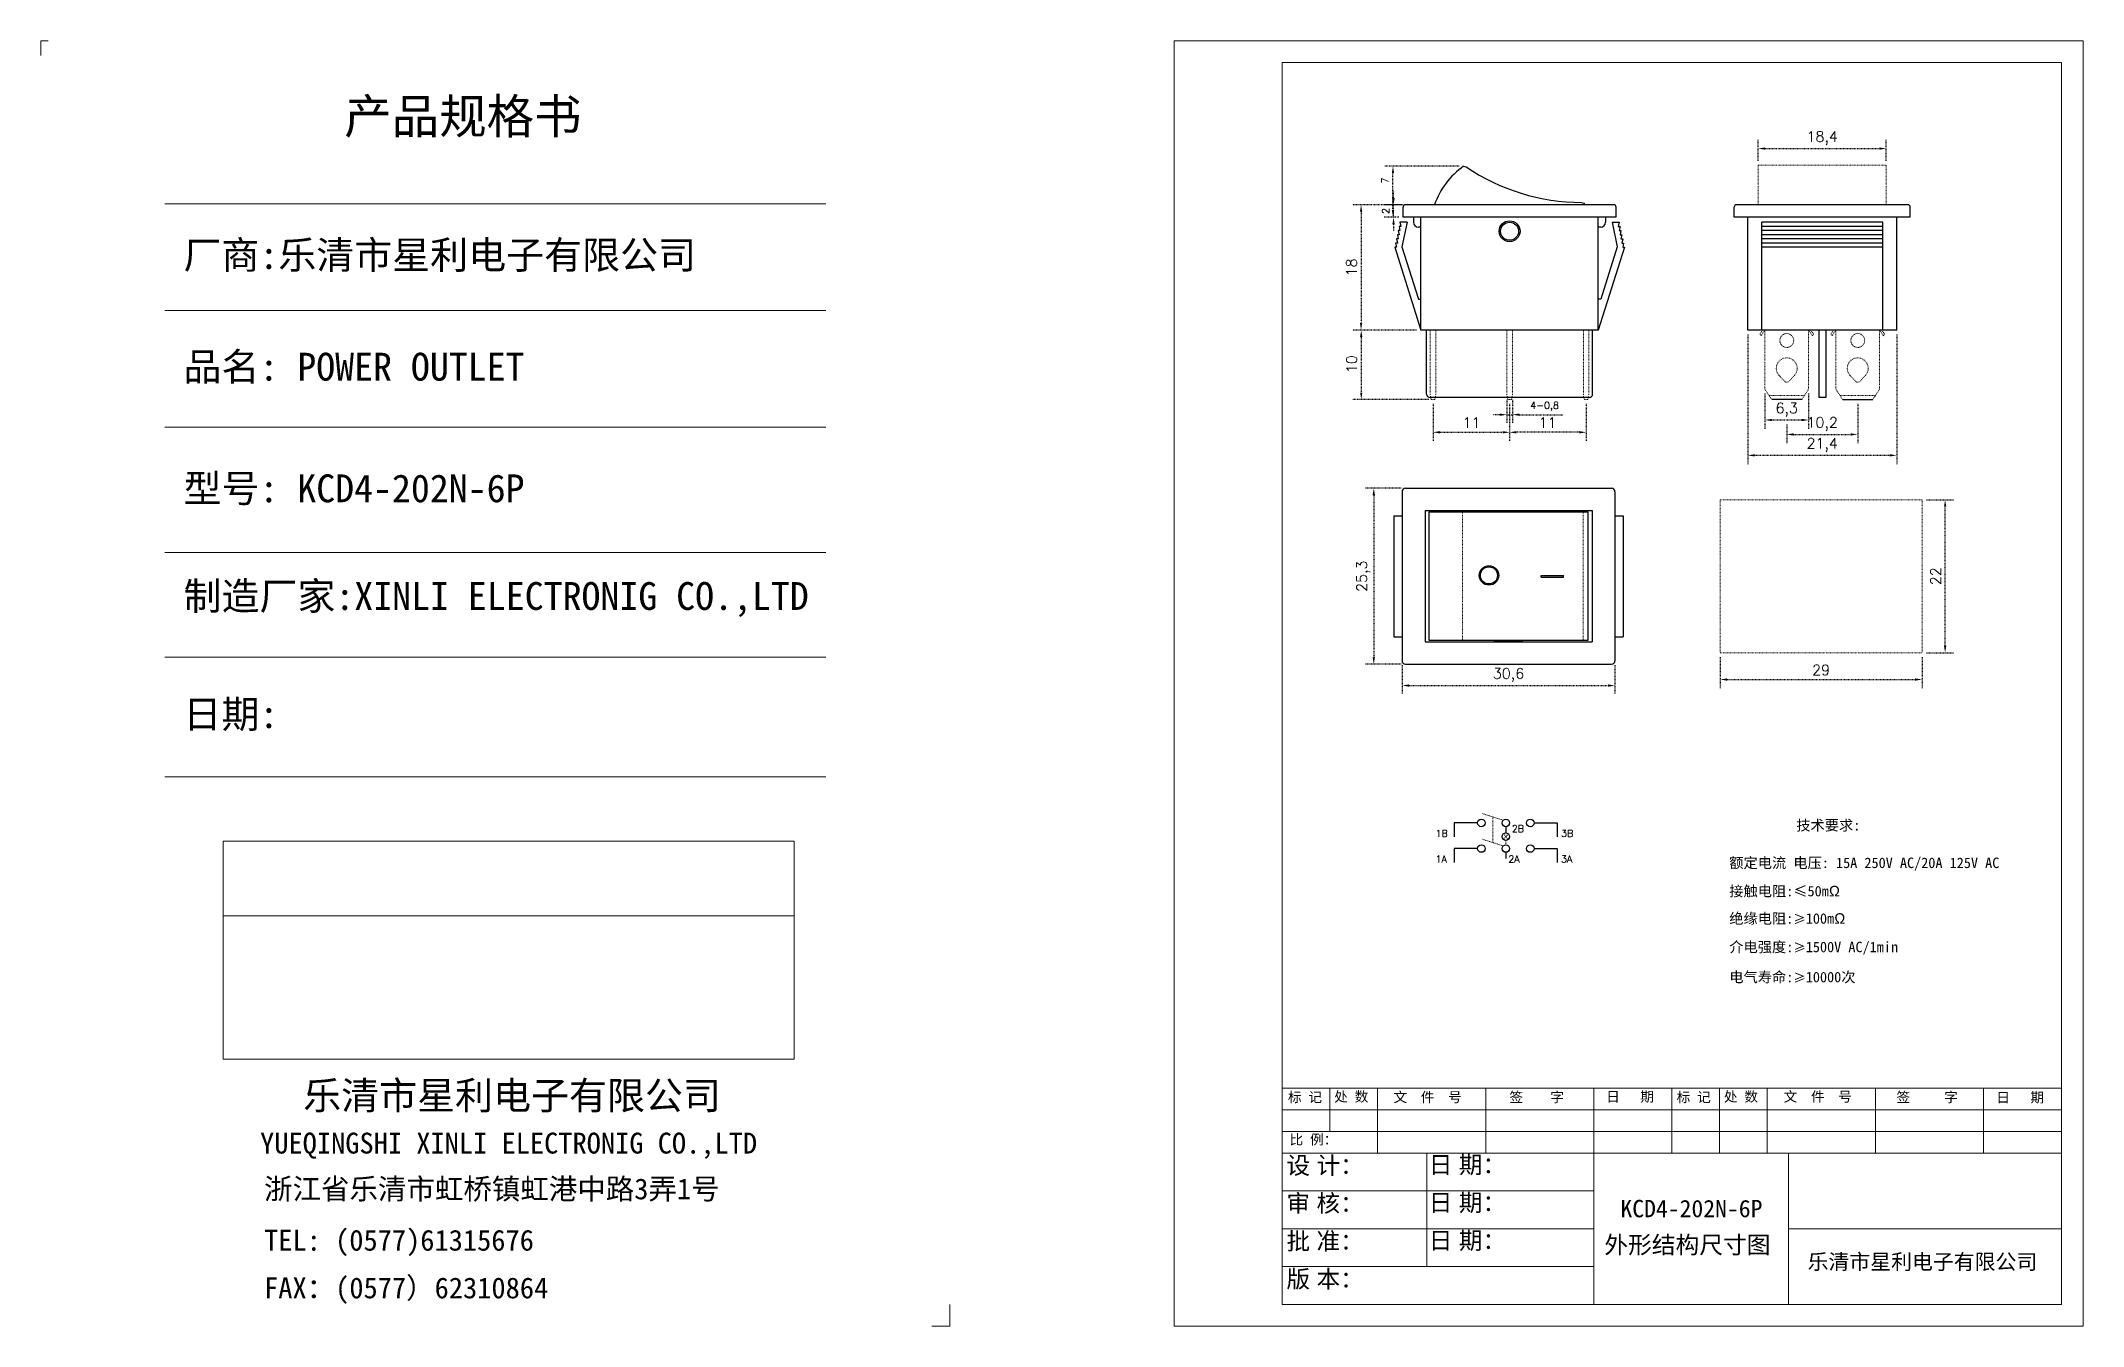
# Model space of a CAD drawing. Header units: millimetres. Extents: x 607 to 1596, y 351 to 796.
# Drawn here: x 972.8 to 1266.2, y 351.3 to 536.1 of the extents above; entities that cross this region are included whole.
import ezdxf

# ---------------------------------------------------------------- set-up
doc = ezdxf.new("R2010")
doc.units = ezdxf.units.MM
doc.header["$LTSCALE"] = 0.001
doc.linetypes.add('ACAD_ISO07W100', pattern=[3, 0, -3])
doc.styles.get("Standard").update_dxf_attribs({"font": 'txt', "bigfont": 'gbcbig.shx'})
doc.dimstyles.new('ISO-25', dxfattribs={"dimtxt": 2.5, "dimasz": 2.5, "dimexe": 1.25, "dimexo": 0.625, "dimtad": 1, "dimtxsty": 'Standard', "dimcen": 2.5, "dimadec": 0, "dimazin": 0, "dimtfac": 1, "dimtmove": 0, "dimatfit": 3, "dimfxl": 0, "dimarcsym": 0})

msp = doc.modelspace()

# ---------------------------------------------------------------- texts
at = {"attachment_point": 1}
for s, insert, char_height, width in [('{\\f新宋体|b0|i0|c134|p49;产品规格书}', (1016.3564, 527.7525), 5, 54.195609), ('{\\f新宋体|b0|i0|c134|p49;厂商:乐清市星利电子有限公司}', (993.252, 507.3195), 4, 96.420373), ('{\\f新宋体|b0|i0|c134|p49;品名: POWER OUTLET}', (993.252, 491.2596), 4, 96.420373), ('{\\fNSimSun|b0|i0|c134|p49;型号: KCD4-202N-6P}', (993.252, 473.7756), 4, 96.420373), ('{\\f新宋体|b0|i0|c134|p49;制造厂家:XINLI ELECTRONIG CO.,LTD}', (993.252, 458.2969), 4, 96.420373), ('{\\f新宋体|b0|i0|c134|p49;日期:}', (993.252, 441.317), 4, 96.420373), ('{\\f新宋体|b0|i0|c134|p49;乐清市星利电子有限公司}', (1010.4599, 386.497), 4, 96.420373), ('{\\f新宋体|b0|i0|c134|p49;YUEQINGSHI XINLI ELECTRONIG CO.,LTD}', (1004.2577, 379.1544), 3, 110.66707), ('{\\f新宋体|b0|i0|c134|p49;浙江省乐清市虹桥镇虹港中路3弄1号}', (1004.8325, 372.5743), 3, 96.420373), ('{\\f新宋体|b0|i0|c134|p49;TEL: (0577)61315676}', (1004.8325, 365.1942), 3, 96.420373), ('{\\f新宋体|b0|i0|c134|p49;FAX：(0577）62310864}', (1004.8325, 358.3407), 3, 96.420373)]:
    msp.add_mtext(s, dxfattribs=dict(at, insert=insert, char_height=char_height, width=width))
at = {"linetype": 'ACAD_ISO07W100', "lineweight": 13, "ltscale": 0.13, "char_height": 1, "width": 1.590619, "attachment_point": 1}
for s, insert in [('1B', (1173.1749, 422.6615)), ('2B', (1184.1378, 423.3568)), ('3B', (1191.2043, 422.6615)), ('1A', (1173.1749, 418.9775)), ('2A', (1183.6345, 418.9775)), ('3A', (1191.2043, 418.9775))]:
    msp.add_mtext(s, dxfattribs=dict(at, insert=insert))
at = {"color": 1, "attachment_point": 1}
for s, insert, char_height, width in [('{\\f新宋体|b0|i0|c134|p49;\\C256;技术要求:}', (1225.0166, 424.0931), 1.5, 10.841755), ('{\\fNSimSun|b0|i0|c134|p49;\\C256;额定电流 电压: 15A 250V AC/20A 125V AC}', (1215.3845, 418.6941), 1.5, 41.999297), ('{\\f新宋体|b0|i0|c134|p49;\\C256;接触电阻:\\f新宋体|b0|i0|c0|p49;≤50m\\fISOCPEUR|b0|i0|c134|p34;Ω}', (1215.3845, 414.6272), 1.5, 41.999297), ('{\\f新宋体|b0|i0|c134|p49;\\C256;绝缘电阻:\\f新宋体|b0|i0|c0|p49;\\H0.875x;≥\\f新宋体|b0|i0|c134|p49;\\H1.143x;100\\f新宋体|b0|i0|c0|p49;m\\fISOCPEUR|b0|i0|c134|p34;Ω}', (1215.3845, 410.6941), 1.5, 41.999297), ('{\\f新宋体|b0|i0|c134|p49;\\C256;介电强度:\\f新宋体|b0|i0|c0|p49;\\H0.875x;≥\\f新宋体|b0|i0|c134|p49;\\H1.143x;1500V AC/1min}', (1215.3845, 406.5971), 1.5, 41.999297), ('{\\f新宋体|b0|i0|c134|p49;\\C256;电气寿命:\\f新宋体|b0|i0|c0|p49;\\H0.875x;≥\\f新宋体|b0|i0|c134|p49;\\H1.143x;10000次}', (1215.3845, 402.2704), 1.5, 41.999297), ('{\\fNSimSun|b0|i0|c134|p49;\\C256;KCD4-202N-6P}', (1199.7429, 369.4948), 2.5, 15.045069), ('{\\f新宋体|b0|i0|c134|p49;\\C256;外形结构尺寸图}', (1197.436, 364.2865), 2.5, 24.436854), ('{\\f新宋体|b0|i0|c134|p49;\\C256;乐清市星利电子有限公司}', (1226.6394, 361.7006), 2.2, 37.859848)]:
    msp.add_mtext(s, dxfattribs=dict(at, insert=insert, char_height=char_height, width=width))
at = {"linetype": 'ByBlock', "lineweight": 15, "attachment_point": 1}
for s, insert, char_height in [('{\\fNSimSun|b0|i0|c134|p49;标 记}', (1151.9594, 384.9821), 1.44), ('{\\fNSimSun|b0|i0|c134|p49;处 数}', (1158.6061, 385.0544), 1.44), ('{\\fNSimSun|b0|i0|c134|p49;文  件  号}', (1167.1283, 384.9821), 1.44), ('{\\fNSimSun|b0|i0|c134|p49;签    字}', (1183.7902, 384.9821), 1.44), ('{\\fNSimSun|b0|i0|c134|p49;日   期}', (1197.6928, 385.0505), 1.44), ('{\\fNSimSun|b0|i0|c134|p49;标 记}', (1207.8196, 384.9821), 1.44), ('{\\fNSimSun|b0|i0|c134|p49;处 数}', (1214.6039, 385.0544), 1.44), ('{\\fNSimSun|b0|i0|c134|p49;文  件  号}', (1223.1946, 385.0514), 1.44), ('{\\fNSimSun|b0|i0|c134|p49;签     字}', (1239.4083, 384.9821), 1.44), ('{\\fNSimSun|b0|i0|c134|p49;日   期}', (1253.7535, 384.9379), 1.44), ('{\\fNSimSun|b0|i0|c134|p49;比 例：}', (1152.1945, 378.8935), 1.44), ('{\\f\uffd0ￂￋￎￌﾣﾤ|b0|i0|c134|p49;设 计：}', (1151.7529, 375.7003), 2.48832), ('{\\f\uffd0ￂￋￎￌﾣﾤ|b0|i0|c134|p49;日 期：}', (1172.2082, 375.7969), 2.48832), ('{\\f\uffd0ￂￋￎￌﾣﾤ|b0|i0|c134|p49;审 核：}', (1151.7529, 370.2571), 2.48832), ('{\\f\uffd0ￂￋￎￌﾣﾤ|b0|i0|c134|p49;日 期：}', (1172.2082, 370.3537), 2.48832), ('{\\f\uffd0ￂￋￎￌﾣﾤ|b0|i0|c134|p49;批 准：}', (1151.7529, 364.8139), 2.48832), ('{\\f\uffd0ￂￋￎￌﾣﾤ|b0|i0|c134|p49;日 期：}', (1172.2082, 364.9105), 2.48832), ('{\\f\uffd0ￂￋￎￌﾣﾤ|b0|i0|c134|p49;版 本：}', (1151.7529, 359.3707), 2.48832)]:
    msp.add_mtext(s, dxfattribs=dict(at, insert=insert, char_height=char_height))

# ---------------------------------------------------------------- blocks, each defined once
blk = doc.blocks.new('*D44')
at = {"color": 0, "linetype": 'ACAD_ISO07W100', "lineweight": -2, "ltscale": 0.13}
for p, q in [((1214.08, 447.51), (1214.08, 443.04)), ((1243.08, 447.51), (1243.08, 443.04)), ((1215.08, 444.29), (1242.08, 444.29))]:
    blk.add_line(p, q, dxfattribs=at)
at = {"color": 0, "linetype": 'ACAD_ISO07W100', "lineweight": 13, "ltscale": 0.13}
for points in [[(1215.08, 444.46), (1215.08, 444.12), (1214.08, 444.29)], [(1242.08, 444.46), (1242.08, 444.12), (1243.08, 444.29)]]:
    blk.add_solid(points, dxfattribs=at)
at = {"layer": 'Defpoints', "color": 0, "linetype": 'ACAD_ISO07W100', "lineweight": 13, "ltscale": 0.13}
for p in [(1214.08, 448.14), (1243.08, 448.14), (1243.08, 444.29)]:
    blk.add_point(p, dxfattribs=at)
at = {"color": 0, "linetype": 'ACAD_ISO07W100', "lineweight": 13, "ltscale": 0.13, "insert": (1228.58, 445.66), "char_height": 1.5, "attachment_point": 5}
blk.add_mtext('29', dxfattribs=at)
blk = doc.blocks.new('*D45')
at = {"color": 0, "linetype": 'ACAD_ISO07W100', "lineweight": -2, "ltscale": 0.13}
for p, q in [((1243.71, 470.14), (1247.65, 470.14)), ((1246.4, 449.14), (1246.4, 469.14)), ((1243.71, 448.14), (1247.65, 448.14))]:
    blk.add_line(p, q, dxfattribs=at)
at = {"color": 0, "linetype": 'ACAD_ISO07W100', "lineweight": 13, "ltscale": 0.13}
for points in [[(1246.24, 469.14), (1246.57, 469.14), (1246.4, 470.14)], [(1246.24, 449.14), (1246.57, 449.14), (1246.4, 448.14)]]:
    blk.add_solid(points, dxfattribs=at)
at = {"layer": 'Defpoints', "color": 0, "linetype": 'ACAD_ISO07W100', "lineweight": 13, "ltscale": 0.13}
for p in [(1243.08, 470.14), (1246.4, 470.14), (1243.08, 448.14)]:
    blk.add_point(p, dxfattribs=at)
at = {"color": 0, "linetype": 'ACAD_ISO07W100', "lineweight": 13, "ltscale": 0.13, "insert": (1245.03, 459.14), "char_height": 1.5, "attachment_point": 5, "rotation": 90}
blk.add_mtext('22', dxfattribs=at)
blk = doc.blocks.new('*D46')
at = {"color": 0, "linetype": 'ACAD_ISO07W100', "lineweight": -2, "ltscale": 0.13}
for p, q in [((1168.23, 471.79), (1163.05, 471.79)), ((1164.3, 470.79), (1164.3, 447.49)), ((1168.23, 446.49), (1163.05, 446.49))]:
    blk.add_line(p, q, dxfattribs=at)
at = {"color": 0, "linetype": 'ACAD_ISO07W100', "lineweight": 13, "ltscale": 0.13}
for points in [[(1164.13, 470.79), (1164.47, 470.79), (1164.3, 471.79)], [(1164.13, 447.49), (1164.47, 447.49), (1164.3, 446.49)]]:
    blk.add_solid(points, dxfattribs=at)
at = {"layer": 'Defpoints', "color": 0, "linetype": 'ACAD_ISO07W100', "lineweight": 13, "ltscale": 0.13}
for p in [(1168.86, 471.79), (1164.3, 446.49), (1168.86, 446.49)]:
    blk.add_point(p, dxfattribs=at)
at = {"color": 0, "linetype": 'ACAD_ISO07W100', "lineweight": 13, "ltscale": 0.13, "insert": (1162.8, 459.14), "char_height": 1.5, "attachment_point": 5, "rotation": 90}
blk.add_mtext('25,3', dxfattribs=at)
blk = doc.blocks.new('*D47')
at = {"color": 0, "linetype": 'ACAD_ISO07W100', "lineweight": -2, "ltscale": 0.13}
for p, q in [((1168.36, 446.36), (1168.36, 442.18)), ((1198.96, 446.36), (1198.96, 442.18)), ((1169.36, 443.43), (1197.96, 443.43))]:
    blk.add_line(p, q, dxfattribs=at)
at = {"color": 0, "linetype": 'ACAD_ISO07W100', "lineweight": 13, "ltscale": 0.13}
for points in [[(1169.36, 443.59), (1169.36, 443.26), (1168.36, 443.43)], [(1197.96, 443.59), (1197.96, 443.26), (1198.96, 443.43)]]:
    blk.add_solid(points, dxfattribs=at)
at = {"layer": 'Defpoints', "color": 0, "linetype": 'ACAD_ISO07W100', "lineweight": 13, "ltscale": 0.13}
for p in [(1168.36, 446.99), (1198.96, 446.99), (1198.96, 443.43)]:
    blk.add_point(p, dxfattribs=at)
at = {"color": 0, "linetype": 'ACAD_ISO07W100', "lineweight": 13, "ltscale": 0.13, "insert": (1183.66, 444.93), "char_height": 1.5, "attachment_point": 5}
blk.add_mtext('30,6', dxfattribs=at)
blk = doc.blocks.new('*D48')
at = {"color": 0, "linetype": 'ACAD_ISO07W100', "lineweight": -2, "ltscale": 0.13}
for p, q in [((1168.24, 512.53), (1161.22, 512.53)), ((1162.47, 511.53), (1162.47, 495.53)), ((1170.44, 494.53), (1161.22, 494.53))]:
    blk.add_line(p, q, dxfattribs=at)
at = {"color": 0, "linetype": 'ACAD_ISO07W100', "lineweight": 13, "ltscale": 0.13}
for points in [[(1162.31, 511.53), (1162.64, 511.53), (1162.47, 512.53)], [(1162.31, 495.53), (1162.64, 495.53), (1162.47, 494.53)]]:
    blk.add_solid(points, dxfattribs=at)
at = {"layer": 'Defpoints', "color": 0, "linetype": 'ACAD_ISO07W100', "lineweight": 13, "ltscale": 0.13}
for p in [(1168.87, 512.53), (1162.47, 494.53), (1171.07, 494.53)]:
    blk.add_point(p, dxfattribs=at)
at = {"color": 0, "linetype": 'ACAD_ISO07W100', "lineweight": 13, "ltscale": 0.13, "insert": (1161.1, 503.53), "char_height": 1.5, "attachment_point": 5, "rotation": 90}
blk.add_mtext('18', dxfattribs=at)
blk = doc.blocks.new('*D49')
at = {"color": 0, "linetype": 'ACAD_ISO07W100', "lineweight": -2, "ltscale": 0.13}
for p, q in [((1170.44, 494.53), (1161.25, 494.53)), ((1162.5, 493.53), (1162.5, 485.53)), ((1172.19, 484.53), (1161.25, 484.53))]:
    blk.add_line(p, q, dxfattribs=at)
at = {"color": 0, "linetype": 'ACAD_ISO07W100', "lineweight": 13, "ltscale": 0.13}
for points in [[(1162.33, 493.53), (1162.66, 493.53), (1162.5, 494.53)], [(1162.33, 485.53), (1162.66, 485.53), (1162.5, 484.53)]]:
    blk.add_solid(points, dxfattribs=at)
at = {"layer": 'Defpoints', "color": 0, "linetype": 'ACAD_ISO07W100', "lineweight": 13, "ltscale": 0.13}
for p in [(1171.07, 494.53), (1162.5, 484.53), (1172.82, 484.53)]:
    blk.add_point(p, dxfattribs=at)
at = {"color": 0, "linetype": 'ACAD_ISO07W100', "lineweight": 13, "ltscale": 0.13, "insert": (1161.12, 489.61), "char_height": 1.5, "attachment_point": 5, "rotation": 90}
blk.add_mtext('10', dxfattribs=at)
blk = doc.blocks.new('*D50')
at = {"color": 0, "linetype": 'ACAD_ISO07W100', "lineweight": -2, "ltscale": 0.13}
for p, q in [((1167.14, 513.53), (1167.14, 514.53)), ((1168.52, 512.53), (1165.89, 512.53)), ((1167.89, 510.73), (1165.89, 510.73)), ((1167.14, 510.73), (1167.14, 512.53)), ((1167.14, 509.73), (1167.14, 508.73))]:
    blk.add_line(p, q, dxfattribs=at)
at = {"color": 0, "linetype": 'ACAD_ISO07W100', "lineweight": 13, "ltscale": 0.13}
for points in [[(1166.97, 513.53), (1167.31, 513.53), (1167.14, 512.53)], [(1166.97, 509.73), (1167.31, 509.73), (1167.14, 510.73)]]:
    blk.add_solid(points, dxfattribs=at)
at = {"layer": 'Defpoints', "color": 0, "linetype": 'ACAD_ISO07W100', "lineweight": 13, "ltscale": 0.13}
for p in [(1167.14, 512.53), (1168.52, 510.73), (1169.15, 512.53)]:
    blk.add_point(p, dxfattribs=at)
at = {"color": 0, "linetype": 'ACAD_ISO07W100', "lineweight": 13, "ltscale": 0.13, "insert": (1166.02, 511.63), "char_height": 1.5, "attachment_point": 5, "rotation": 90}
blk.add_mtext('{\\H0.66667x;2}', dxfattribs=at)
blk = doc.blocks.new('*D51')
at = {"color": 0, "linetype": 'ACAD_ISO07W100', "lineweight": -2, "ltscale": 0.13}
for p, q in [((1176.59, 518.08), (1165.81, 518.08)), ((1167.06, 511.73), (1167.06, 517.08)), ((1167.89, 510.73), (1165.81, 510.73))]:
    blk.add_line(p, q, dxfattribs=at)
at = {"color": 0, "linetype": 'ACAD_ISO07W100', "lineweight": 13, "ltscale": 0.13}
for points in [[(1166.89, 517.08), (1167.22, 517.08), (1167.06, 518.08)], [(1166.89, 511.73), (1167.22, 511.73), (1167.06, 510.73)]]:
    blk.add_solid(points, dxfattribs=at)
at = {"layer": 'Defpoints', "color": 0, "linetype": 'ACAD_ISO07W100', "lineweight": 13, "ltscale": 0.13}
for p in [(1167.06, 518.08), (1177.21, 518.08), (1168.52, 510.73)]:
    blk.add_point(p, dxfattribs=at)
at = {"color": 0, "linetype": 'ACAD_ISO07W100', "lineweight": 13, "ltscale": 0.13, "insert": (1165.93, 516.02), "char_height": 1.5, "attachment_point": 5, "rotation": 90}
blk.add_mtext('{\\H0.66667x;7}', dxfattribs=at)
blk = doc.blocks.new('*D52')
at = {"color": 0, "linetype": 'ACAD_ISO07W100', "lineweight": -2, "ltscale": 0.13}
for p, q in [((1172.82, 483.91), (1172.82, 478.58)), ((1183.82, 483.91), (1183.82, 478.58)), ((1173.82, 479.83), (1182.82, 479.83))]:
    blk.add_line(p, q, dxfattribs=at)
at = {"color": 0, "linetype": 'ACAD_ISO07W100', "lineweight": 13, "ltscale": 0.13}
for points in [[(1173.82, 480), (1173.82, 479.66), (1172.82, 479.83)], [(1182.82, 480), (1182.82, 479.66), (1183.82, 479.83)]]:
    blk.add_solid(points, dxfattribs=at)
at = {"layer": 'Defpoints', "color": 0, "linetype": 'ACAD_ISO07W100', "lineweight": 13, "ltscale": 0.13}
for p in [(1172.82, 484.53), (1183.82, 484.53), (1183.82, 479.83)]:
    blk.add_point(p, dxfattribs=at)
at = {"color": 0, "linetype": 'ACAD_ISO07W100', "lineweight": 13, "ltscale": 0.13, "insert": (1178.34, 481.21), "char_height": 1.5, "attachment_point": 5}
blk.add_mtext('11', dxfattribs=at)
blk = doc.blocks.new('*D53')
at = {"color": 0, "linetype": 'ACAD_ISO07W100', "lineweight": -2, "ltscale": 0.13}
for p, q in [((1183.42, 484.51), (1183.42, 481.11)), ((1184.22, 484.51), (1184.22, 481.11)), ((1182.42, 482.36), (1181.42, 482.36)), ((1183.42, 482.36), (1184.22, 482.36)), ((1185.22, 482.36), (1191.47, 482.36))]:
    blk.add_line(p, q, dxfattribs=at)
at = {"color": 0, "linetype": 'ACAD_ISO07W100', "lineweight": 13, "ltscale": 0.13}
for points in [[(1182.42, 482.53), (1182.42, 482.19), (1183.42, 482.36)], [(1185.22, 482.53), (1185.22, 482.19), (1184.22, 482.36)]]:
    blk.add_solid(points, dxfattribs=at)
at = {"layer": 'Defpoints', "color": 0, "linetype": 'ACAD_ISO07W100', "lineweight": 13, "ltscale": 0.13}
for p in [(1183.42, 485.13), (1184.22, 485.13), (1184.22, 482.36)]:
    blk.add_point(p, dxfattribs=at)
at = {"color": 0, "linetype": 'ACAD_ISO07W100', "lineweight": 13, "ltscale": 0.13, "insert": (1188.84, 483.57), "char_height": 1.5, "attachment_point": 5}
blk.add_mtext('{\\H0.66667x;4-0,8}', dxfattribs=at)
blk = doc.blocks.new('*D54')
at = {"color": 0, "linetype": 'ACAD_ISO07W100', "lineweight": -2, "ltscale": 0.13}
for p, q in [((1219.54, 518.84), (1219.54, 521.86)), ((1220.54, 520.61), (1236.94, 520.61)), ((1237.94, 518.84), (1237.94, 521.86))]:
    blk.add_line(p, q, dxfattribs=at)
at = {"color": 0, "linetype": 'ACAD_ISO07W100', "lineweight": 13, "ltscale": 0.13}
for points in [[(1220.54, 520.78), (1220.54, 520.45), (1219.54, 520.61)], [(1236.94, 520.78), (1236.94, 520.45), (1237.94, 520.61)]]:
    blk.add_solid(points, dxfattribs=at)
at = {"layer": 'Defpoints', "color": 0, "linetype": 'ACAD_ISO07W100', "lineweight": 13, "ltscale": 0.13}
for p in [(1237.94, 520.61), (1219.54, 518.22), (1237.94, 518.22)]:
    blk.add_point(p, dxfattribs=at)
at = {"color": 0, "linetype": 'ACAD_ISO07W100', "lineweight": 13, "ltscale": 0.13, "insert": (1228.74, 522.11), "char_height": 1.5, "attachment_point": 5}
blk.add_mtext('18,4', dxfattribs=at)
blk = doc.blocks.new('*D55')
at = {"color": 0, "linetype": 'ACAD_ISO07W100', "lineweight": -2, "ltscale": 0.13}
for p, q in [((1220.49, 485.41), (1220.49, 480.35)), ((1226.79, 485.41), (1226.79, 480.35)), ((1221.49, 481.6), (1225.79, 481.6))]:
    blk.add_line(p, q, dxfattribs=at)
at = {"color": 0, "linetype": 'ACAD_ISO07W100', "lineweight": 13, "ltscale": 0.13}
for points in [[(1221.49, 481.76), (1221.49, 481.43), (1220.49, 481.6)], [(1225.79, 481.76), (1225.79, 481.43), (1226.79, 481.6)]]:
    blk.add_solid(points, dxfattribs=at)
at = {"layer": 'Defpoints', "color": 0, "linetype": 'ACAD_ISO07W100', "lineweight": 13, "ltscale": 0.13}
for p in [(1220.49, 486.03), (1226.79, 486.03), (1226.79, 481.6)]:
    blk.add_point(p, dxfattribs=at)
at = {"color": 0, "linetype": 'ACAD_ISO07W100', "lineweight": 13, "ltscale": 0.13, "insert": (1223.64, 483.1), "char_height": 1.5, "attachment_point": 5}
blk.add_mtext('6,3', dxfattribs=at)
blk = doc.blocks.new('*D56')
at = {"color": 0, "linetype": 'ACAD_ISO07W100', "lineweight": -2, "ltscale": 0.13}
for p, q in [((1233.84, 483.91), (1233.84, 478.27)), ((1223.64, 480.97), (1223.64, 478.27)), ((1224.64, 479.52), (1232.84, 479.52))]:
    blk.add_line(p, q, dxfattribs=at)
at = {"color": 0, "linetype": 'ACAD_ISO07W100', "lineweight": 13, "ltscale": 0.13}
for points in [[(1224.64, 479.69), (1224.64, 479.35), (1223.64, 479.52)], [(1232.84, 479.69), (1232.84, 479.35), (1233.84, 479.52)]]:
    blk.add_solid(points, dxfattribs=at)
at = {"layer": 'Defpoints', "color": 0, "linetype": 'ACAD_ISO07W100', "lineweight": 13, "ltscale": 0.13}
for p in [(1233.84, 484.53), (1223.64, 481.6), (1233.84, 479.52)]:
    blk.add_point(p, dxfattribs=at)
at = {"color": 0, "linetype": 'ACAD_ISO07W100', "lineweight": 13, "ltscale": 0.13, "insert": (1228.74, 481.02), "char_height": 1.5, "attachment_point": 5}
blk.add_mtext('10,2', dxfattribs=at)
blk = doc.blocks.new('*D57')
at = {"color": 0, "linetype": 'ACAD_ISO07W100', "lineweight": -2, "ltscale": 0.13}
for p, q in [((1218.04, 493.91), (1218.04, 475.27)), ((1239.44, 493.91), (1239.44, 475.27)), ((1219.04, 476.52), (1238.44, 476.52))]:
    blk.add_line(p, q, dxfattribs=at)
at = {"color": 0, "linetype": 'ACAD_ISO07W100', "lineweight": 13, "ltscale": 0.13}
for points in [[(1219.04, 476.68), (1219.04, 476.35), (1218.04, 476.52)], [(1238.44, 476.68), (1238.44, 476.35), (1239.44, 476.52)]]:
    blk.add_solid(points, dxfattribs=at)
at = {"layer": 'Defpoints', "color": 0, "linetype": 'ACAD_ISO07W100', "lineweight": 13, "ltscale": 0.13}
for p in [(1218.04, 494.53), (1239.44, 494.53), (1239.44, 476.52)]:
    blk.add_point(p, dxfattribs=at)
at = {"color": 0, "linetype": 'ACAD_ISO07W100', "lineweight": 13, "ltscale": 0.13, "insert": (1228.74, 478.02), "char_height": 1.5, "attachment_point": 5}
blk.add_mtext('21,4', dxfattribs=at)
blk = doc.blocks.new('*D59')
at = {"color": 0, "linetype": 'ACAD_ISO07W100', "lineweight": -2, "ltscale": 0.13}
for p, q in [((1183.82, 483.91), (1183.82, 478.58)), ((1194.82, 483.91), (1194.82, 478.58)), ((1193.82, 479.83), (1184.82, 479.83))]:
    blk.add_line(p, q, dxfattribs=at)
at = {"color": 0, "linetype": 'ACAD_ISO07W100', "lineweight": 13, "ltscale": 0.13}
for points in [[(1184.82, 480), (1184.82, 479.66), (1183.82, 479.83)], [(1193.82, 480), (1193.82, 479.66), (1194.82, 479.83)]]:
    blk.add_solid(points, dxfattribs=at)
at = {"layer": 'Defpoints', "color": 0, "linetype": 'ACAD_ISO07W100', "lineweight": 13, "ltscale": 0.13}
for p in [(1183.82, 484.53), (1194.82, 484.53), (1183.82, 479.83)]:
    blk.add_point(p, dxfattribs=at)
at = {"color": 0, "linetype": 'ACAD_ISO07W100', "lineweight": 13, "ltscale": 0.13, "insert": (1189.29, 481.21), "char_height": 1.5, "attachment_point": 5}
blk.add_mtext('11', dxfattribs=at)

# ---------------------------------------------------------------- dimensions: what is measured, and where the dimension line sits
at = {"linetype": 'ACAD_ISO07W100', "lineweight": 13, "ltscale": 0.13}
for base, p1, p2, picture, middle in [((1237.9413, 520.6141), (1219.5413, 518.2183), (1237.9413, 518.2183), '*D54', (1228.7413, 522.1141)), ((1239.4413, 476.5172), (1218.0413, 494.5303), (1239.4413, 494.5303), '*D57', (1228.7413, 478.0172)), ((1226.7913, 481.5951), (1220.4913, 486.0303), (1226.7913, 486.0303), '*D55', (1223.6413, 483.0951)), ((1233.8413, 479.5202), (1223.6413, 481.5951), (1233.8413, 484.5303), '*D56', (1228.7413, 481.0202)), ((1198.9598, 443.4262), (1168.3598, 446.987), (1198.9598, 446.987), '*D47', (1183.6598, 444.9262)), ((1243.0847, 444.2896), (1214.0847, 448.137), (1243.0847, 448.137), '*D44', (1228.5847, 445.6646))]:
    dim = msp.add_linear_dim(base=base, p1=p1, p2=p2, dimstyle='ISO-25', override={"dimtxt": 1.5, "dimasz": 1, "dimdec": 3, "dimcen": 1, "dimtdec": 3}, dxfattribs=at)
    dim.commit()
    dim.dimension.update_dxf_attribs({"geometry": picture, "text_midpoint": middle})
for base, p2, text, picture, middle in [((1167.057, 518.0833), (1177.2116, 518.0833), '{\\H0.66667x;7}', '*D51', (1167.057, 516.0242)), ((1167.1403, 512.5303), (1169.1466, 512.5303), '{\\H0.66667x;2}', '*D50', (1167.1403, 511.6303))]:
    dim = msp.add_linear_dim(base=base, p1=(1168.5164, 510.7303), p2=p2, angle=90, text=text, dimstyle='ISO-25', override={"dimtxt": 1.5, "dimasz": 1, "dimdec": 3, "dimcen": 1, "dimtdec": 3}, dxfattribs=at)
    dim.commit()
    dim.dimension.update_dxf_attribs({"geometry": picture, "text_midpoint": middle, "dimtype": 160})
for base, p1, p2, angle, picture, middle in [((1162.4719, 494.5303), (1168.8664, 512.5303), (1171.0664, 494.5303), 90, '*D48', (1162.4719, 503.5303)), ((1162.4964, 484.5303), (1171.0664, 494.5303), (1172.8164, 484.5303), 90, '*D49', (1162.4964, 489.6079)), ((1183.8164, 479.8316), (1194.8164, 484.5303), (1183.8164, 484.5303), 180, '*D59', (1189.2913, 479.8316))]:
    dim = msp.add_linear_dim(base=base, p1=p1, p2=p2, angle=angle, dimstyle='ISO-25', override={"dimtxt": 1.5, "dimasz": 1, "dimdec": 3, "dimcen": 1, "dimtdec": 3}, dxfattribs=at)
    dim.commit()
    dim.dimension.update_dxf_attribs({"geometry": picture, "text_midpoint": middle, "dimtype": 160})
dim = msp.add_linear_dim(base=(1183.8164, 479.8316), p1=(1172.8164, 484.5303), p2=(1183.8164, 484.5303), dimstyle='ISO-25', override={"dimtxt": 1.5, "dimasz": 1, "dimdec": 3, "dimcen": 1, "dimtdec": 3}, dxfattribs=at)
dim.commit()
dim.dimension.update_dxf_attribs({"geometry": '*D52', "text_midpoint": (1178.3415, 479.8316), "dimtype": 160})
dim = msp.add_linear_dim(base=(1184.2164, 482.3612), p1=(1183.4164, 485.1303), p2=(1184.2164, 485.1303), text='{\\H0.66667x;4-<>}', dimstyle='ISO-25', override={"dimtxt": 1.5, "dimasz": 1, "dimdec": 3, "dimcen": 1, "dimtdec": 3}, dxfattribs=at)
dim.commit()
dim.dimension.update_dxf_attribs({"geometry": '*D53', "text_midpoint": (1188.8414, 483.5695)})
for base, p1, p2, picture, middle in [((1164.3009, 446.487), (1168.8598, 471.787), (1168.8598, 446.487), '*D46', (1162.8009, 459.137)), ((1246.4029, 470.137), (1243.0847, 448.137), (1243.0847, 470.137), '*D45', (1245.0279, 459.137))]:
    dim = msp.add_linear_dim(base=base, p1=p1, p2=p2, angle=90, dimstyle='ISO-25', override={"dimtxt": 1.5, "dimasz": 1, "dimdec": 3, "dimcen": 1, "dimtdec": 3}, dxfattribs=at)
    dim.commit()
    dim.dimension.update_dxf_attribs({"geometry": picture, "text_midpoint": middle})

# ---------------------------------------------------------------- hatches: boundary and pattern name
at = {"linetype": 'ACAD_ISO07W100', "lineweight": 13, "ltscale": 0.13}
h = msp.add_hatch(color=7, dxfattribs=at)
h.paths.add_polyline_path([(1182.2458, 459.2586, 1), (1179.455, 459.2586, 1)])
h.paths.add_polyline_path([(1182.0782, 459.2586, -1), (1179.6226, 459.2586, -1)], flags=16)
h.paths.add_polyline_path([(1191.5718, 459.2586), (1188.3749, 459.2586), (1188.3749, 459.0044), (1191.5718, 459.0044)])

# ---------------------------------------------------------------- linework, layer by layer
at = {"linetype": 'ByBlock', "lineweight": 15}
for p, q in [((972.7551, 536.099), (972.7551, 533.9879)), ((973.7844, 536.099), (972.7551, 536.099)), ((1135.6, 536.099), (1135.6, 351.3413)), ((1266.2368, 536.099), (1135.6, 536.099)), ((1266.2368, 351.3413), (1266.2368, 536.099)), ((1151.152, 532.9886), (1151.152, 354.4517)), ((1263.1264, 532.9886), (1151.152, 532.9886)), ((1263.1264, 354.4517), (1263.1264, 532.9886)), ((990.5735, 512.6824), (1085.5735, 512.6824)), ((990.5735, 497.3599), (1085.5735, 497.3599)), ((990.5735, 480.5467), (1085.5735, 480.5467)), ((990.5735, 462.5654), (1085.5735, 462.5654)), ((990.5735, 447.5112), (1085.5735, 447.5112)), ((990.5735, 430.2845), (1085.5735, 430.2845)), ((998.9678, 410.3022), (1081.0286, 410.3022)), ((1151.152, 385.5557), (1263.1264, 385.5557)), ((1157.9948, 385.5557), (1157.9948, 379.3349)), ((1164.8377, 385.5557), (1164.8377, 376.2245)), ((1180.3897, 385.5557), (1180.3897, 376.2245)), ((1195.9417, 385.5557), (1195.9417, 376.2245)), ((1207.1392, 385.5557), (1207.1392, 376.2245)), ((1213.982, 385.5557), (1213.982, 376.2245)), ((1220.8249, 385.5557), (1220.8249, 376.2245)), ((1236.3769, 385.5557), (1236.3769, 376.2245)), ((1251.9289, 385.5557), (1251.9289, 376.2245)), ((1151.152, 382.4453), (1263.1264, 382.4453)), ((1151.152, 379.3349), (1263.1264, 379.3349)), ((1151.152, 376.2245), (1263.1264, 376.2245)), ((1171.9271, 376.2245), (1171.9271, 359.8949)), ((1195.9147, 376.2245), (1195.9147, 354.4517)), ((1223.9083, 376.2245), (1223.9083, 354.4517)), ((1151.152, 370.7813), (1195.9147, 370.7813)), ((1151.152, 365.3381), (1195.9147, 365.3381)), ((1223.9083, 365.3381), (1263.1264, 365.3381)), ((1151.152, 359.8949), (1195.9147, 359.8949)), ((1103.3919, 351.3413), (1103.3919, 354.4357)), ((1151.152, 354.4517), (1263.1264, 354.4517)), ((1100.7763, 351.3413), (1103.3919, 351.3413)), ((1135.6, 351.3413), (1266.2368, 351.3413))]:
    msp.add_line(p, q, dxfattribs=at)
for p, q in [((1177.2116, 518.0833), (1177.5939, 517.9658)), ((1168.5164, 510.7303), (1168.5164, 512.1803)), ((1199.1164, 510.7303), (1168.5164, 510.7303)), ((1198.7664, 512.5303), (1168.8664, 512.5303)), ((1170.0164, 510.7303), (1170.0164, 510.0303)), ((1171.0664, 494.5303), (1171.0664, 510.7303)), ((1194.1517, 512.877), (1194.534, 512.7595)), ((1196.5664, 494.5303), (1196.5664, 510.7303)), ((1197.6164, 510.7303), (1197.6164, 510.0303)), ((1199.1164, 510.7303), (1199.1164, 512.1803)), ((1216.0905, 510.7303), (1216.0905, 512.1803)), ((1218.0061, 510.7303), (1216.0905, 510.7303)), ((1241.0421, 512.5303), (1216.4405, 512.5303)), ((1241.3921, 510.7303), (1218.0061, 510.7303)), ((1218.0413, 494.5303), (1218.0413, 510.7303)), ((1239.4413, 494.5303), (1239.4413, 510.7303)), ((1241.3921, 510.7303), (1241.3921, 512.1803)), ((1167.6914, 508.2303), (1167.8164, 507.6303)), ((1167.9414, 508.2303), (1167.6914, 508.2303)), ((1167.8164, 508.8303), (1167.9414, 508.2303)), ((1168.0664, 508.8303), (1167.8164, 508.8303)), ((1167.9414, 509.4303), (1168.0664, 508.8303)), ((1168.1914, 509.4303), (1167.9414, 509.4303)), ((1168.0664, 510.0303), (1168.1914, 509.4303)), ((1169.0879, 510.0303), (1168.0664, 510.0303)), ((1169.0879, 510.0303), (1168.3486, 506.4819)), ((1171.0664, 509.3303), (1170.7164, 509.3303)), ((1196.9164, 509.3303), (1196.5664, 509.3303)), ((1198.5449, 510.0303), (1199.5664, 510.0303)), ((1198.5449, 510.0303), (1199.2842, 506.4819)), ((1199.5664, 510.0303), (1199.4414, 509.4303)), ((1199.4414, 509.4303), (1199.6914, 509.4303)), ((1199.6914, 509.4303), (1199.5664, 508.8303)), ((1199.5664, 508.8303), (1199.8164, 508.8303)), ((1199.8164, 508.8303), (1199.6914, 508.2303)), ((1199.6914, 508.2303), (1199.9414, 508.2303)), ((1199.9414, 508.2303), (1199.8164, 507.6303)), ((1220.0413, 494.5303), (1220.0413, 510.0303)), ((1237.4413, 510.0303), (1220.0413, 510.0303)), ((1237.4413, 509.4303), (1220.0413, 509.4303)), ((1237.4413, 508.8303), (1220.0413, 508.8303)), ((1237.4413, 508.2303), (1220.0413, 508.2303)), ((1237.4413, 494.5303), (1237.4413, 510.0303)), ((1167.5664, 506.4303), (1167.3164, 506.4303)), ((1167.3164, 506.4303), (1171.0664, 494.5303)), ((1167.4414, 507.0303), (1167.5664, 506.4303)), ((1167.6914, 507.0303), (1167.4414, 507.0303)), ((1167.5664, 507.6303), (1167.6914, 507.0303)), ((1167.8164, 507.6303), (1167.5664, 507.6303)), ((1168.3486, 506.4819), (1170.7164, 498.9681)), ((1200.3164, 506.4303), (1196.5664, 494.5303)), ((1199.2842, 506.4819), (1196.9164, 498.9681)), ((1199.8164, 507.6303), (1200.0664, 507.6303)), ((1200.0664, 507.6303), (1199.9414, 507.0303)), ((1199.9414, 507.0303), (1200.1914, 507.0303)), ((1200.1914, 507.0303), (1200.0664, 506.4303)), ((1200.0664, 506.4303), (1200.3164, 506.4303)), ((1237.4413, 507.6303), (1220.0413, 507.6303)), ((1237.4413, 507.0303), (1220.0413, 507.0303)), ((1237.4413, 506.4303), (1220.0413, 506.4303)), ((1170.7164, 498.9681), (1171.0664, 498.9681)), ((1196.9164, 498.9681), (1196.5664, 498.9681)), ((1196.5664, 494.5303), (1171.0664, 494.5303)), ((1171.8864, 485.3303), (1171.8864, 494.5303)), ((1195.7464, 485.3303), (1195.7464, 494.5303)), ((1239.4413, 494.5303), (1218.0413, 494.5303)), ((1228.2413, 494.5303), (1228.2413, 484.8303)), ((1229.2413, 494.5303), (1229.2413, 484.8303)), ((1195.2464, 484.8303), (1172.3864, 484.8303)), ((1225.7913, 484.5303), (1221.4913, 484.5303)), ((1229.2413, 484.8303), (1228.2413, 484.8303)), ((1231.6913, 484.5303), (1235.9913, 484.5303)), ((1168.3598, 471.287), (1168.3598, 446.987)), ((1168.8598, 471.787), (1198.4598, 471.787)), ((1198.9598, 471.287), (1198.9598, 446.987)), ((1167.1598, 467.837), (1167.1598, 450.437)), ((1167.1598, 467.837), (1168.3598, 467.837)), ((1171.6598, 468.572), (1195.6598, 468.572)), ((1171.6598, 468.572), (1171.6598, 449.702)), ((1172.2098, 468.337), (1172.2098, 449.937)), ((1195.1098, 468.337), (1172.2098, 468.337)), ((1185.6598, 468.537), (1181.6598, 468.537)), ((1181.6598, 468.337), (1181.6598, 468.537)), ((1182.3598, 468.537), (1182.3598, 468.572)), ((1184.9598, 468.537), (1184.9598, 468.572)), ((1185.6598, 468.337), (1185.6598, 468.537)), ((1195.1098, 449.937), (1195.1098, 468.337)), ((1195.6598, 468.572), (1195.6598, 449.702)), ((1198.9598, 467.837), (1200.1598, 467.837)), ((1200.1598, 467.837), (1200.1598, 450.437)), ((1188.3749, 459.0044), (1188.3749, 459.2586)), ((1188.3749, 459.2586), (1191.5718, 459.2586)), ((1188.3749, 459.0044), (1191.5718, 459.0044)), ((1191.5718, 459.0044), (1191.5718, 459.2586)), ((1167.1598, 450.437), (1168.3598, 450.437)), ((1171.6598, 449.702), (1195.6598, 449.702)), ((1172.2098, 449.937), (1195.1098, 449.937)), ((1181.6598, 449.737), (1181.6598, 449.937)), ((1181.6598, 449.737), (1185.6598, 449.737)), ((1182.3598, 449.737), (1182.3598, 449.702)), ((1184.9598, 449.737), (1184.9598, 449.702)), ((1185.6598, 449.737), (1185.6598, 449.937)), ((1198.9598, 450.437), (1200.1598, 450.437)), ((1168.8598, 446.487), (1198.4598, 446.487)), ((1179.2167, 423.6766), (1175.874, 423.6766)), ((1175.874, 423.6766), (1175.874, 421.6655)), ((1183.2734, 423.1363), (1183.2734, 422.2509)), ((1187.3301, 423.6766), (1190.6728, 423.6766)), ((1190.6728, 423.6766), (1190.6728, 421.6655)), ((1179.2167, 419.9927), (1175.874, 419.9927)), ((1175.874, 419.9927), (1175.874, 417.9815)), ((1187.3301, 419.9927), (1190.6728, 419.9927)), ((1190.6728, 419.9927), (1190.6728, 417.9815)), ((1183.2734, 419.4523), (1183.2734, 418.567))]:
    msp.add_line(p, q)
at = {"linetype": 'ACAD_ISO07W100', "lineweight": 13, "ltscale": 0.13}
for p, q in [((1219.5413, 512.5303), (1219.5413, 518.2183)), ((1219.5413, 518.2183), (1237.9413, 518.2183)), ((1237.9413, 512.5303), (1237.9413, 518.2183)), ((1172.4164, 494.5303), (1172.4164, 485.1303)), ((1173.2164, 494.5303), (1173.2164, 485.1303)), ((1183.4164, 494.5303), (1183.4164, 485.1303)), ((1184.2164, 494.5303), (1184.2164, 485.1303)), ((1194.4164, 494.5303), (1194.4164, 485.1303)), ((1195.2164, 494.5303), (1195.2164, 485.1303)), ((1219.7945, 493.9637), (1220.1839, 494.5303)), ((1219.9615, 493.703), (1219.7945, 493.9637)), ((1220.4913, 494.5303), (1219.9615, 493.703)), ((1220.4913, 494.5303), (1220.4913, 486.0303)), ((1226.7913, 494.5303), (1226.7913, 486.0303)), ((1226.7913, 494.5303), (1227.3211, 493.703)), ((1227.488, 493.9637), (1227.0987, 494.5303)), ((1227.3211, 493.703), (1227.488, 493.9637)), ((1229.9945, 493.9637), (1230.3839, 494.5303)), ((1230.1615, 493.703), (1229.9945, 493.9637)), ((1230.6913, 494.5303), (1230.1615, 493.703)), ((1230.6913, 494.5303), (1230.6913, 486.0303)), ((1236.9913, 494.5303), (1236.9913, 486.0303)), ((1236.9913, 494.5303), (1237.5211, 493.703)), ((1237.688, 493.9637), (1237.2987, 494.5303)), ((1237.5211, 493.703), (1237.688, 493.9637)), ((1222.5233, 488.0303), (1223.2686, 487.1969)), ((1224.7593, 488.0303), (1224.014, 487.1969)), ((1232.7233, 488.0303), (1233.4686, 487.1969)), ((1234.9593, 488.0303), (1234.214, 487.1969)), ((1172.5664, 484.5303), (1172.4164, 485.1303)), ((1173.0664, 484.5303), (1172.5664, 484.5303)), ((1173.0664, 484.5303), (1173.2164, 485.1303)), ((1183.5664, 484.5303), (1183.4164, 485.1303)), ((1184.0664, 484.5303), (1183.5664, 484.5303)), ((1184.0664, 484.5303), (1184.2164, 485.1303)), ((1194.5664, 484.5303), (1194.4164, 485.1303)), ((1194.5664, 484.5303), (1195.0664, 484.5303)), ((1195.0664, 484.5303), (1195.2164, 485.1303)), ((1220.4913, 486.0303), (1221.4913, 484.5303)), ((1221.0913, 485.1303), (1226.1913, 485.1303)), ((1225.7913, 484.5303), (1226.7913, 486.0303)), ((1231.6913, 484.5303), (1230.6913, 486.0303)), ((1236.3913, 485.1303), (1231.2913, 485.1303)), ((1236.9913, 486.0303), (1235.9913, 484.5303)), ((1214.0847, 470.137), (1243.0847, 470.137)), ((1214.0847, 470.137), (1214.0847, 448.137)), ((1243.0847, 470.137), (1243.0847, 448.137)), ((1177.055, 468.337), (1177.055, 449.937)), ((1194.3775, 468.337), (1194.3775, 449.937)), ((1214.0847, 448.137), (1243.0847, 448.137)), ((1182.8973, 424.0646), (1179.8947, 425.0269)), ((1181.396, 424.5458), (1181.396, 420.8618)), ((1182.8973, 420.3807), (1179.8947, 421.3429)), ((1183.624, 422.1217), (1182.9228, 421.2993)), ((1182.9408, 422.1364), (1183.606, 421.2846)), ((1183.2734, 421.1702), (1183.2734, 420.5331))]:
    msp.add_line(p, q, dxfattribs=at)
at = {"linetype": 'ByBlock', "lineweight": 15}
msp.add_lwpolyline([(998.9678, 421.0365), (1081.0286, 421.0365), (1081.0286, 389.7007), (998.9678, 389.7007)], close=True, dxfattribs=at)
for centre, radius in [((1183.8164, 508.7303), 1.5), ((1183.8164, 508.7303), 1.3), ((1180.8504, 459.2586), 1.3954), ((1180.8504, 459.2586), 1.2278), ((1179.757, 423.6766), 0.5404), ((1183.2734, 423.6766), 0.5404), ((1186.7897, 423.6766), 0.5404), ((1179.757, 419.9927), 0.5404), ((1183.2734, 421.7105), 0.5404), ((1183.2734, 419.9927), 0.5404), ((1186.7897, 419.9927), 0.5404)]:
    msp.add_circle(centre, radius)
at = {"linetype": 'ACAD_ISO07W100', "lineweight": 13, "ltscale": 0.13}
for centre in [(1223.6413, 493.0303), (1233.8413, 493.0303)]:
    msp.add_circle(centre, 1, dxfattribs=at)
for centre, radius, start, end in [((1183.8164, 508.7303), 11.45, 125.228536, 160.617214), ((1194.1576, 542.3784), 29.5014, 235.843539, 269.988431), ((1168.8664, 512.1803), 0.35, 90, 180), ((1183.8164, 508.7303), 11.45, 19.382786, 20.603435), ((1198.7664, 512.1803), 0.35, 0, 90), ((1216.4405, 512.1803), 0.35, 90, 180), ((1241.0421, 512.1803), 0.35, 0, 90), ((1170.7164, 510.0303), 0.7, 180, 270), ((1196.9164, 510.0303), 0.7, 270, 0), ((1172.3864, 485.3303), 0.5, 180, 270), ((1195.2464, 485.3303), 0.5, 270, 0), ((1168.8598, 471.287), 0.5, 90, 180), ((1198.4598, 471.287), 0.5, 0, 90), ((1168.8598, 446.987), 0.5, 180, 270), ((1198.4598, 446.987), 0.5, 270, 0)]:
    msp.add_arc(centre, radius, start, end)
for centre, radius, start, end in [((1223.6413, 489.0303), 1.5, 318.189685, 221.810315), ((1233.8413, 489.0303), 1.5, 318.189685, 221.810315), ((1223.6413, 487.5303), 0.5, 221.810315, 318.189685), ((1233.8413, 487.5303), 0.5, 221.810315, 318.189685)]:
    msp.add_arc(centre, radius, start, end, dxfattribs=at)

msp.set_redraw_order([(e.dxf.handle, doc.entitydb.next_handle()) for e in msp.query("TEXT MTEXT ATTDEF DIMENSION ARC_DIMENSION")])  # texts and dimensions are drawn at this point

doc.saveas('drawing.dxf')
